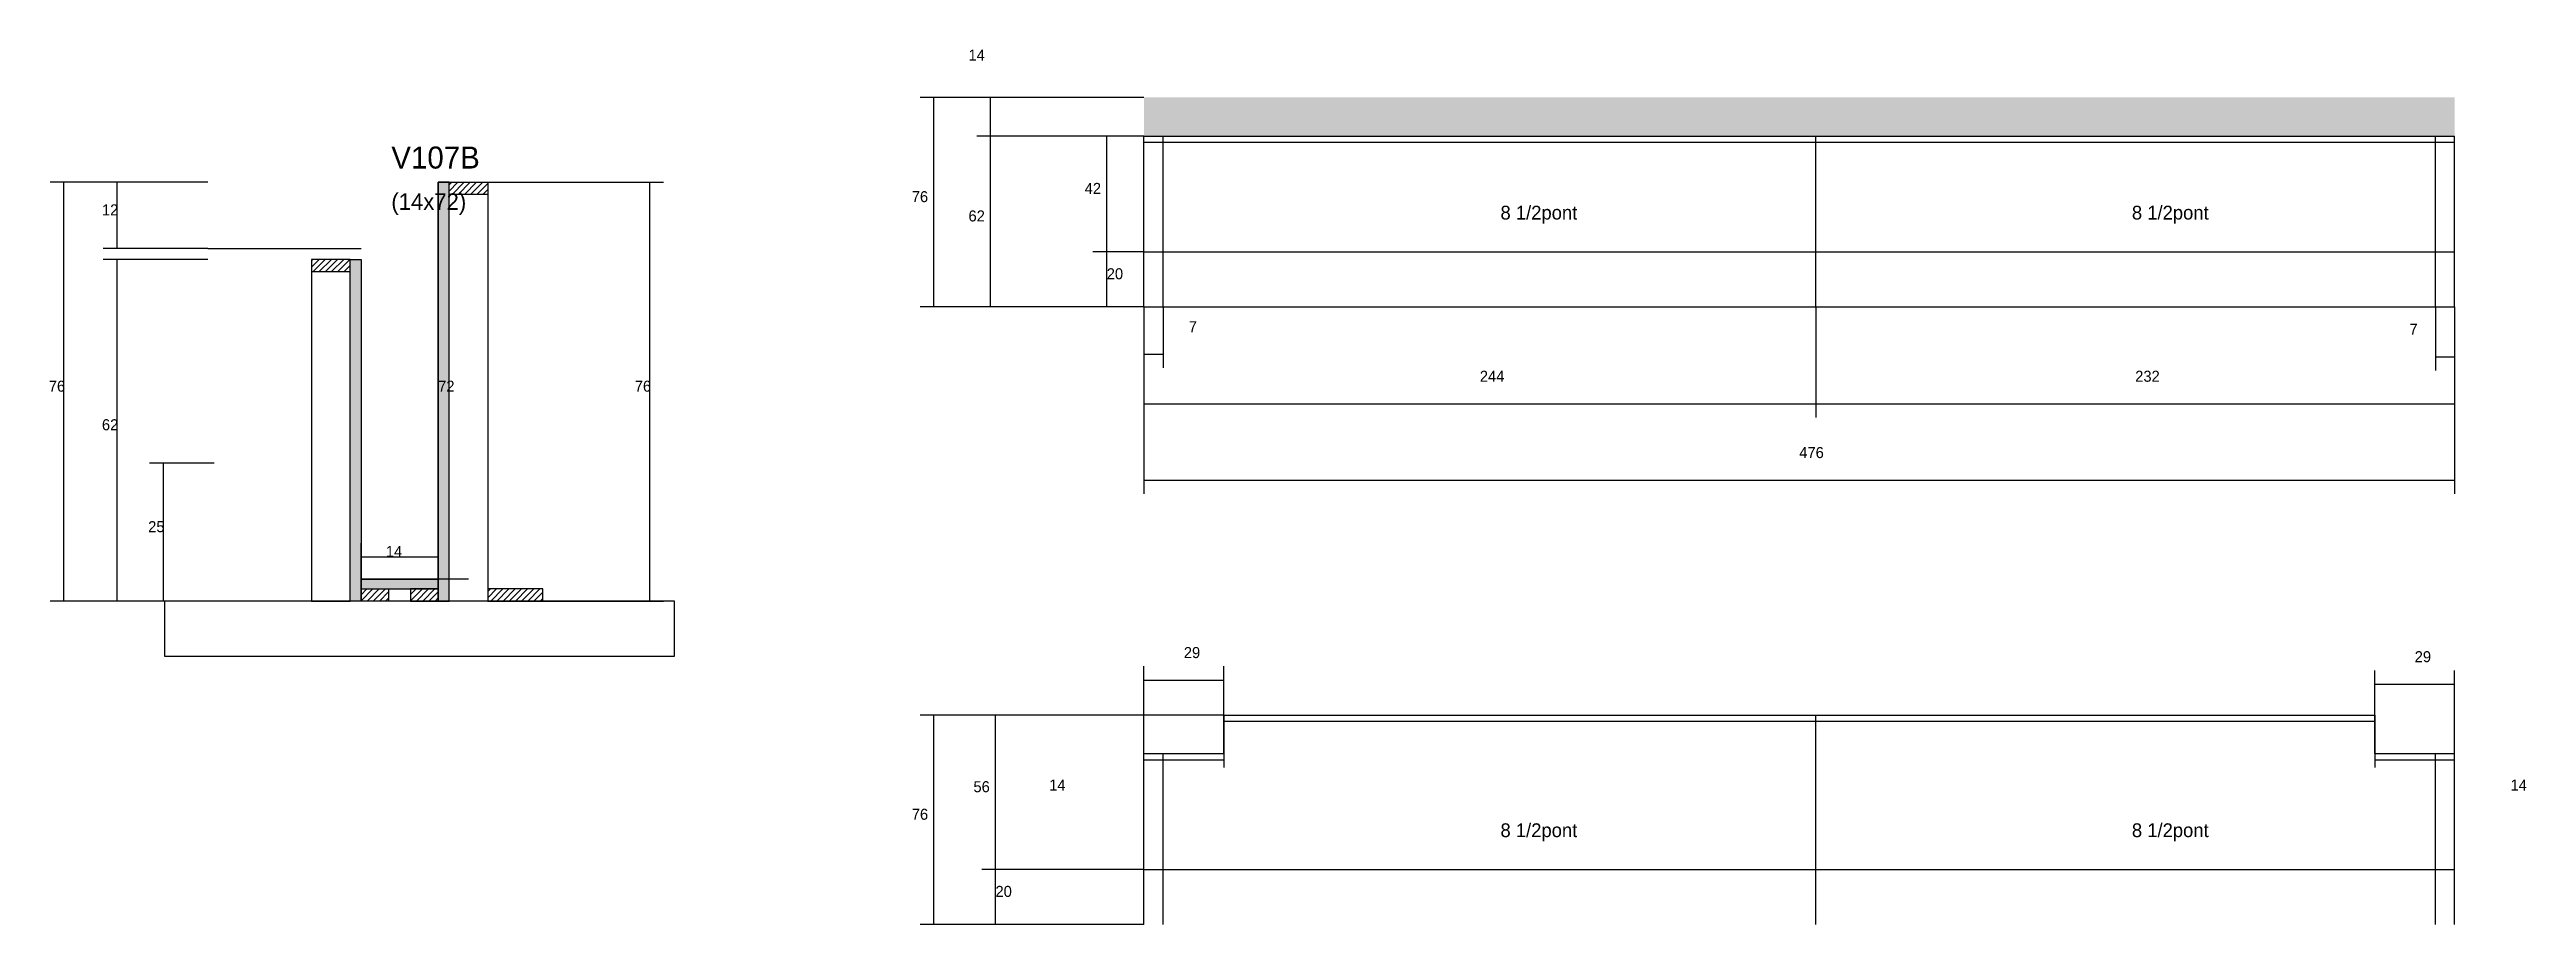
# Model space of a CAD drawing. Header units: metres. Extents: x -2848 to 22762, y -45195 to 1016.
# Drawn here: x 1476 to 2375, y -44269 to -43952 of the extents above; entities that cross this region are included whole.
import ezdxf

# ---------------------------------------------------------------- set-up
doc = ezdxf.new("R2010")
doc.units = ezdxf.units.M
for name, color, linetype in [('COTA', 4, 'Continuous'), ('Cota Seção (2x)', 4, 'Continuous'), ('Hachura', 253, 'Continuous'), ('Madeira', 126, 'Continuous'), ('NOMENCLATURA', 7, 'Continuous'), ('Painéis', 200, 'Continuous'), ('SARR_2.2x7', 40, 'Continuous'), ('Texto Seção', 7, 'Continuous')]:
    doc.layers.add(name, color=color, linetype=linetype)

msp = doc.modelspace()

# ---------------------------------------------------------------- texts
at = {"layer": 'COTA'}
for s, p in [('14', (1809.6, -43955.8)), ('76', (1789, -44007.2)), ('42', (1851.8, -44004.2)), ('12', (1494.9, -44012)), ('62', (1809.6, -44014.2)), ('20', (1859.8, -44035.2)), ('7', (1889.6, -44054.4)), ('7', (2332.9, -44055.3)), ('76', (1475.6, -44076)), ('76', (1688.4, -44076)), ('244', (1995.3, -44072.4)), ('232', (2233.3, -44072.4)), ('62', (1494.9, -44090)), ('476', (2111.3, -44100.1)), ('25', (1511.7, -44127)), ('29', (1887.8, -44172.7)), ('29', (2334.8, -44174.2)), ('56', (1811.4, -44221.4)), ('14', (1838.9, -44220.8)), ('14', (2369.6, -44220.8)), ('76', (1789, -44231.4)), ('20', (1819.4, -44259.4))]:
    msp.add_text(s, height=4, dxfattribs=at).set_placement(p)
at = {"layer": 'Cota Seção (2x)'}
for s, p in [('72', (1617, -44076)), ('14', (1598, -44136))]:
    msp.add_text(s, height=4, dxfattribs=at).set_placement(p)
at = {"layer": 'NOMENCLATURA'}
for p in [(2002.8, -44013.5), (2232.1, -44013.5), (2002.8, -44237.7), (2232.1, -44237.7)]:
    msp.add_text('8 1/2pont', height=5, dxfattribs=at).set_placement(p)
at = {"layer": 'Texto Seção'}
for s, height, p in [('V107B', 8, (1600, -43995)), ('(14x72)', 6, (1600, -44010))]:
    msp.add_text(s, height=height, dxfattribs=at).set_placement(p)

# ---------------------------------------------------------------- hatches: boundary and pattern name
at = {"layer": 'COTA'}
h = msp.add_hatch(dxfattribs=at)
h.set_pattern_fill('AR-CONC', scale=0.03)
h.paths.add_polyline_path([(1873.3, -43969.2), (1873.3, -43983.2), (2349.3, -43983.2), (2349.3, -43969.2)])
at = {"layer": 'Hachura'}
h = msp.add_hatch(color=8, dxfattribs=at)
h.dxf.hatch_style = 1
h.paths.add_polyline_path([(1621, -44000), (1617, -44000), (1617, -44000), (1617, -44152), (1617, -44152), (1621, -44152), (1621, -44152), (1621, -44000)])
h = msp.add_hatch(dxfattribs=at)
h.set_pattern_fill('ANSI31', scale=0.5)
h.paths.add_polyline_path([(1621, -44004.4), (1621, -44000), (1621, -44000), (1635, -44000), (1635, -44000), (1635, -44004.4), (1635, -44004.4), (1621, -44004.4)])
h = msp.add_hatch(dxfattribs=at)
h.set_pattern_fill('ANSI31', scale=0.5)
h.paths.add_polyline_path([(1585, -44032.4), (1585, -44028), (1585, -44028), (1571, -44028), (1571, -44028), (1571, -44032.4), (1571, -44032.4), (1585, -44032.4)])
h = msp.add_hatch(color=8, dxfattribs=at)
h.dxf.hatch_style = 1
h.paths.add_polyline_path([(1585, -44028), (1589, -44028), (1589, -44028), (1589, -44152), (1589, -44152), (1585, -44152), (1585, -44152), (1585, -44028)])
h = msp.add_hatch(color=8, dxfattribs=at)
h.dxf.hatch_style = 1
h.paths.add_polyline_path([(1617, -44147.6), (1617, -44144), (1617, -44144), (1589, -44144), (1589, -44144), (1589, -44147.6), (1589, -44147.6), (1617, -44147.6)])
h = msp.add_hatch(dxfattribs=at)
h.set_pattern_fill('ANSI31', scale=0.5)
h.paths.add_polyline_path([(1589, -44152), (1589, -44147.6), (1589, -44147.6), (1599, -44147.6), (1599, -44147.6), (1599, -44152), (1599, -44152), (1589, -44152)])
h = msp.add_hatch(dxfattribs=at)
h.set_pattern_fill('ANSI31', scale=0.5)
h.paths.add_polyline_path([(1617, -44152), (1617, -44147.6), (1617, -44147.6), (1607, -44147.6), (1607, -44147.6), (1607, -44152), (1607, -44152), (1617, -44152)])
h = msp.add_hatch(dxfattribs=at)
h.set_pattern_fill('ANSI31', scale=0.5)
h.paths.add_polyline_path([(1655, -44152), (1655, -44147.6), (1655, -44147.6), (1635, -44147.6), (1635, -44147.6), (1635, -44152), (1635, -44152), (1655, -44152)])

# ---------------------------------------------------------------- linework, layer by layer
at = {"layer": 'COTA'}
for p, q in [((1873.3, -43969.2), (1792, -43969.2)), ((1797, -44045.2), (1797, -43969.2)), ((1873.3, -43969.2), (1812.6, -43969.2)), ((1817.6, -43983.2), (1817.6, -43969.2)), ((1873.3, -43983.2), (1812.6, -43983.2)), ((1873.3, -43983.2), (1812.6, -43983.2)), ((1817.6, -44045.2), (1817.6, -43983.2)), ((1873.3, -43983.2), (1854.8, -43983.2)), ((1859.8, -44025.2), (1859.8, -43983.2)), ((1533.4, -44000), (1476.1, -44000)), ((1481.1, -44152), (1481.1, -44000)), ((1533.4, -44000), (1495.4, -44000)), ((1500.4, -44024), (1500.4, -44000)), ((1635, -44000), (1698.9, -44000)), ((1693.9, -44152), (1693.9, -44000)), ((1533.4, -44024), (1495.4, -44024)), ((1533.4, -44028), (1495.4, -44028)), ((1500.4, -44152), (1500.4, -44028)), ((1873.3, -44025.2), (1854.8, -44025.2)), ((1873.3, -44025.2), (1854.8, -44025.2)), ((1859.8, -44045.2), (1859.8, -44025.2)), ((1873.3, -44045.2), (1792, -44045.2)), ((1873.3, -44045.2), (1812.6, -44045.2)), ((1873.3, -44045.2), (1854.8, -44045.2)), ((1873.3, -44045.2), (1873.3, -44085.4)), ((1873.3, -44045.2), (1873.3, -44113.1)), ((1873.3, -44045.2), (1873.3, -44067.4)), ((1880.3, -44045.2), (1880.3, -44067.4)), ((2117.3, -44045.2), (2117.3, -44085.4)), ((2117.3, -44045.2), (2117.3, -44085.4)), ((2342.3, -44045.2), (2342.3, -44068.3)), ((2349.3, -44045.2), (2349.3, -44113.1)), ((2349.3, -44045.2), (2349.3, -44085.4)), ((2349.3, -44045.2), (2349.3, -44068.3)), ((1873.3, -44062.4), (1880.3, -44062.4)), ((2342.3, -44063.3), (2349.3, -44063.3)), ((1873.3, -44080.4), (2117.3, -44080.4)), ((2117.3, -44080.4), (2349.3, -44080.4)), ((1535.7, -44102), (1512.2, -44102)), ((1517.2, -44152), (1517.2, -44102)), ((1873.3, -44108.1), (2349.3, -44108.1)), ((1555.4, -44152), (1476.1, -44152)), ((1555.4, -44152), (1495.4, -44152)), ((1535.7, -44152), (1512.2, -44152)), ((1650.6, -44152), (1698.9, -44152)), ((1873.3, -44207.4), (1873.3, -44175.7)), ((1873.3, -44180.7), (1902.3, -44180.7)), ((1902.3, -44193.4), (1902.3, -44175.7)), ((2320.3, -44193.4), (2320.3, -44177.2)), ((2320.3, -44182.2), (2349.3, -44182.2)), ((2349.3, -44207.4), (2349.3, -44177.2)), ((1902.3, -44193.4), (1792, -44193.4)), ((1797, -44269.4), (1797, -44193.4)), ((1902.3, -44193.4), (1814.4, -44193.4)), ((1819.4, -44249.4), (1819.4, -44193.4)), ((1902.3, -44193.4), (1902.3, -44212.4)), ((2320.3, -44193.4), (2320.3, -44212.4)), ((1873.3, -44207.4), (1873.3, -44202.4)), ((1873.3, -44207.4), (1902.3, -44207.4)), ((2320.3, -44207.4), (2349.3, -44207.4)), ((2349.3, -44207.4), (2349.3, -44202.4)), ((1873.3, -44249.4), (1814.4, -44249.4)), ((1873.3, -44249.4), (1814.4, -44249.4)), ((1819.4, -44269.4), (1819.4, -44249.4)), ((1873.3, -44269.4), (1792, -44269.4)), ((1873.3, -44269.4), (1814.4, -44269.4))]:
    msp.add_line(p, q, dxfattribs=at)
at = {"layer": 'Cota Seção (2x)'}
for p, q in [((1617, -44144), (1617, -44000)), ((1617, -44000), (1622, -44000)), ((1589, -44152), (1589, -44131)), ((1589, -44136), (1617, -44136)), ((1617, -44152), (1617, -44131)), ((1628, -44144), (1612, -44144))]:
    msp.add_line(p, q, dxfattribs=at)
at = {"layer": 'Madeira'}
for points in [[(1621, -44004.4), (1621, -44000), (1635, -44000), (1635, -44004.4)], [(1621, -44000), (1635, -44000), (1635, -44152), (1621, -44152)], [(1585, -44032.4), (1585, -44028), (1571, -44028), (1571, -44032.4)], [(1585, -44028), (1571, -44028), (1571, -44152), (1585, -44152)], [(1589, -44152), (1589, -44147.6), (1599, -44147.6), (1599, -44152)], [(1617, -44152), (1617, -44147.6), (1607, -44147.6), (1607, -44152)], [(1655, -44152), (1655, -44147.6), (1635, -44147.6), (1635, -44152)], [(1517.6, -44172), (1702.8, -44172), (1702.8, -44152), (1517.6, -44152)]]:
    msp.add_lwpolyline(points, close=True, dxfattribs=at)
at = {"layer": 'Painéis'}
for p, q in [((1873.3, -43983.2), (2349.3, -43983.2)), ((1873.3, -44045.2), (1873.3, -43983.2)), ((2117.3, -44045.2), (2117.3, -43983.2)), ((2349.3, -44045.2), (2349.3, -43983.2)), ((1533.4, -44024), (1589, -44024)), ((1873.3, -44025.2), (2349.3, -44025.2)), ((1873.3, -44045.2), (2349.3, -44045.2)), ((1589, -44144), (1617, -44144)), ((1902.3, -44193.4), (2320.3, -44193.4)), ((1902.3, -44207.4), (1902.3, -44193.4)), ((2117.3, -44269.4), (2117.3, -44193.4)), ((2320.3, -44207.4), (2320.3, -44193.4)), ((1873.3, -44207.4), (1902.3, -44207.4)), ((1873.3, -44269.4), (1873.3, -44207.4)), ((2320.3, -44207.4), (2349.3, -44207.4)), ((2349.3, -44269.4), (2349.3, -44207.4)), ((1873.3, -44249.4), (2349.3, -44249.4))]:
    msp.add_line(p, q, dxfattribs=at)
for points in [[(1621, -44000), (1617, -44000), (1617, -44152), (1621, -44152)], [(1585, -44028), (1589, -44028), (1589, -44152), (1585, -44152)], [(1617, -44147.6), (1617, -44144), (1589, -44144), (1589, -44147.6)]]:
    msp.add_lwpolyline(points, close=True, dxfattribs=at)
at = {"layer": 'SARR_2.2x7'}
for p, q in [((1873.3, -43985.4), (2117.3, -43985.4)), ((1880.3, -44045.2), (1880.3, -43983.2)), ((2117.3, -43985.4), (2349.3, -43985.4)), ((2342.3, -44045.2), (2342.3, -43983.2)), ((1902.3, -44195.6), (2117.3, -44195.6)), ((2117.3, -44195.6), (2320.3, -44195.6)), ((1873.3, -44209.6), (1902.3, -44209.6)), ((1880.3, -44269.4), (1880.3, -44207.4)), ((2320.3, -44209.6), (2349.3, -44209.6)), ((2342.3, -44269.4), (2342.3, -44207.4))]:
    msp.add_line(p, q, dxfattribs=at)

msp.set_redraw_order([(e.dxf.handle, doc.entitydb.next_handle()) for e in msp.query("TEXT MTEXT ATTDEF DIMENSION ARC_DIMENSION")])  # texts and dimensions are drawn at this point

doc.saveas('drawing.dxf')
